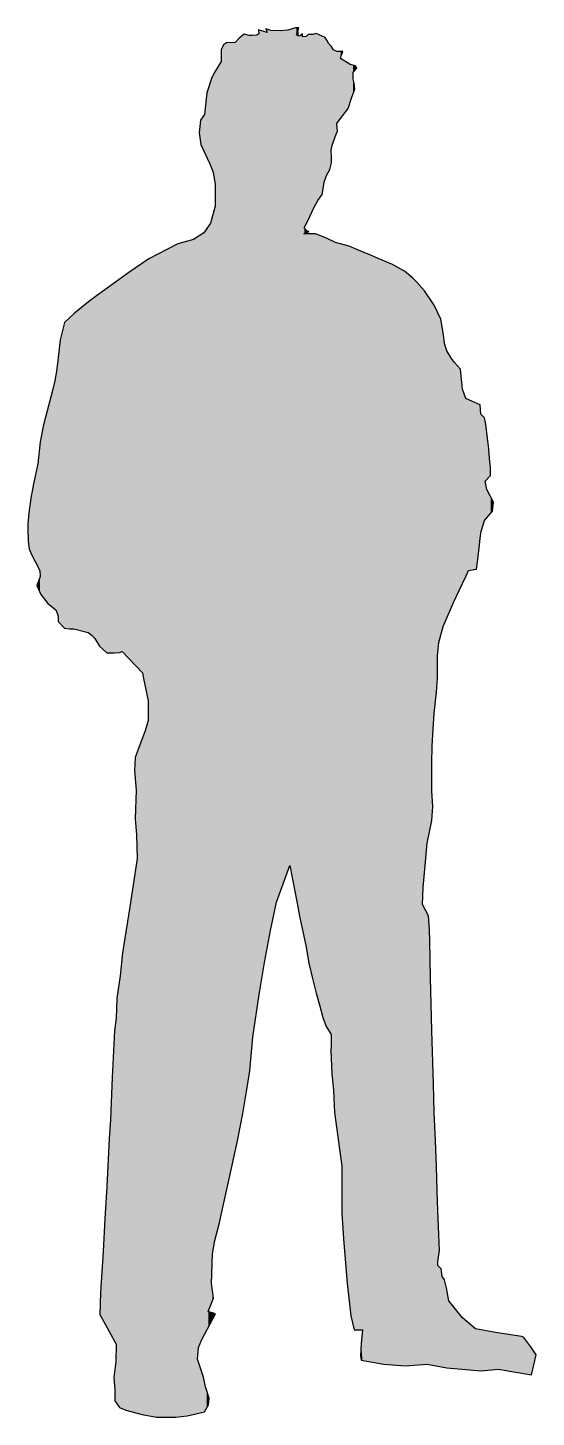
# Model space of a CAD drawing. Extents: x 123 to 191, y -49 to 136.
import ezdxf

# ---------------------------------------------------------------- set-up
doc = ezdxf.new("R2010")
doc.units = 0
doc.layers.get('0').update_dxf_attribs({"linetype": 'CONTINUOUS'})

# ---------------------------------------------------------------- blocks, each defined once
blk = doc.blocks.new('*U0')
for points in [[(153.88, 134.86), (153.84, 135.39), (153.88, 135.38)], [(153.88, 6.69), (153.88, 135.38), (153.92, 6.97)], [(153.92, 6.97), (153.88, 135.38), (153.92, 135.36)], [(153.92, 6.97), (153.92, 135.36), (154.62, 11.23)], [(154.62, 11.23), (153.92, 135.36), (154.62, 135.15)], [(154.62, 11.23), (154.62, 135.15), (154.81, 12.24)], [(154.81, 12.24), (154.62, 135.15), (154.81, 135.09)], [(154.97, 135.04), (154.81, 135.54), (154.97, 135.49)], [(154.81, 12.24), (154.81, 135.09), (154.97, 13.05)], [(154.97, 13.05), (154.81, 135.09), (154.97, 135.04)], [(154.97, 13.05), (154.97, 135.49), (155.43, 15.49)], [(155.43, 15.49), (154.97, 135.49), (155.43, 135.32)], [(155.43, 15.49), (155.43, 135.32), (155.47, 15.67)], [(155.47, 15.67), (155.43, 135.32), (155.47, 135.31)], [(155.47, 15.67), (155.47, 135.31), (156.24, 19.28)], [(156.24, 19.28), (155.47, 135.31), (156.24, 135.26)], [(156.24, 19.28), (156.24, 135.26), (156.71, 20.59)], [(156.71, 20.59), (156.24, 135.26), (156.71, 135.23)], [(157.72, 23.42), (156.71, 135.23), (157.72, 135.32)], [(156.71, 20.59), (156.71, 135.23), (157.72, 23.42)], [(157.99, 24.16), (157.72, 135.32), (157.99, 135.4)], [(157.72, 23.42), (157.72, 135.32), (157.99, 24.16)], [(158.76, 20.16), (157.99, 135.4), (158.76, 135.66)], [(157.99, 24.16), (157.99, 135.4), (158.76, 20.16)], [(158.76, 20.16), (158.76, 135.66), (158.88, 19.56)], [(158.88, 19.56), (158.76, 135.66), (158.88, 135.66)], [(158.88, 134.69), (158.88, 135.66), (158.92, 134.81)], [(158.92, 134.81), (158.88, 135.66), (158.92, 135.66)], [(158.92, 134.81), (158.92, 135.66), (159.11, 135.41)], [(159.11, 135.41), (158.92, 135.66), (159.11, 135.66)], [(159.11, 18.27), (158.92, 134.76), (159.11, 135.11)], [(159.11, 135.41), (159.11, 135.66), (159.19, 135.66)], [(149.12, -21.15), (148.87, 132.74), (149.12, 133.29)], [(149.16, -20.98), (149.12, 133.29), (149.16, 133.37)], [(149.12, -21.15), (149.12, 133.29), (149.16, -20.98)], [(149.58, -19.14), (149.16, 133.37), (149.58, 133.64)], [(149.16, -20.98), (149.16, 133.37), (149.58, -19.14)], [(149.85, -17.97), (149.58, 133.64), (149.85, 133.65)], [(149.58, -19.14), (149.58, 133.64), (149.85, -17.97)], [(150.71, -13.97), (149.85, 133.65), (150.71, 133.68)], [(149.85, -17.97), (149.85, 133.65), (150.71, -13.97)], [(151.02, -12.51), (150.71, 133.68), (151.02, 134.01)], [(150.71, -13.97), (150.71, 133.68), (151.02, -12.51)], [(151.29, -11.17), (151.02, 134.01), (151.29, 134.3)], [(151.02, -12.51), (151.02, 134.01), (151.29, -11.17)], [(151.75, -8.87), (151.29, 134.3), (151.75, 134.68)], [(151.29, -11.17), (151.29, 134.3), (151.75, -8.87)], [(151.91, -7.95), (151.75, 134.68), (151.91, 134.81)], [(151.75, -8.87), (151.75, 134.68), (151.91, -7.95)], [(151.91, -7.95), (151.91, 134.81), (152.29, -5.66)], [(152.29, -5.66), (151.91, 134.81), (152.29, 134.69)], [(152.29, -5.66), (152.29, 134.69), (152.57, -3.92)], [(152.57, -3.92), (152.29, 134.69), (152.57, 134.61)], [(152.57, -3.92), (152.57, 134.61), (152.68, -3.18)], [(152.68, -3.18), (152.57, 134.61), (152.68, 134.61)], [(152.68, -3.18), (152.68, 134.61), (153.02, 0.74)], [(153.02, 0.74), (152.68, 134.61), (153.02, 134.61)], [(153.02, 0.74), (153.02, 134.61), (153.07, 1.31)], [(153.07, 1.31), (153.02, 134.61), (153.07, 134.61)], [(153.62, 5.01), (153.07, 134.61), (153.62, 134.66)], [(153.07, 1.31), (153.07, 134.61), (153.62, 5.01)], [(153.84, 6.46), (153.62, 134.66), (153.84, 134.84)], [(153.62, 5.01), (153.62, 134.66), (153.84, 6.46)], [(153.88, 6.69), (153.84, 134.84), (153.88, 134.86)], [(153.84, 6.46), (153.84, 134.84), (153.88, 6.69)], [(158.92, 19.36), (158.88, 134.69), (158.92, 134.76)], [(158.88, 19.56), (158.88, 134.69), (158.92, 19.36)], [(158.92, 19.36), (158.92, 134.76), (159.11, 18.27)], [(159.19, 17.83), (159.11, 134.53), (159.19, 134.55)], [(159.11, 18.27), (159.11, 134.53), (159.19, 17.83)], [(159.27, 17.39), (159.19, 134.55), (159.27, 134.57)], [(159.19, 17.83), (159.19, 134.55), (159.27, 17.39)], [(159.42, 16.67), (159.27, 134.57), (159.42, 134.61)], [(159.27, 17.39), (159.27, 134.57), (159.42, 16.67)], [(159.69, 15.43), (159.42, 134.61), (159.69, 134.86)], [(159.42, 16.67), (159.42, 134.61), (159.69, 15.43)], [(159.85, 14.72), (159.69, 134.46), (159.85, 134.47)], [(159.69, 15.43), (159.69, 134.46), (159.85, 14.72)], [(159.92, 108.27), (159.85, 134.47), (159.92, 134.48)], [(159.85, 108.24), (159.85, 134.47), (159.92, 108.27)], [(160.12, 109.42), (159.92, 134.48), (160.12, 134.49)], [(159.92, 109.01), (159.92, 134.48), (160.12, 109.42)], [(160.16, 109.49), (160.12, 134.49), (160.16, 134.5)], [(160.12, 109.42), (160.12, 134.49), (160.16, 109.49)], [(160.27, 109.74), (160.16, 134.5), (160.27, 134.61)], [(160.16, 109.49), (160.16, 134.5), (160.27, 109.74)], [(160.43, 110.06), (160.27, 134.61), (160.43, 134.77)], [(160.27, 109.74), (160.27, 134.61), (160.43, 110.06)], [(160.43, 110.06), (160.43, 134.77), (160.43, 110.07)], [(160.43, 110.07), (160.43, 134.77), (160.43, 134.77)], [(160.43, 110.07), (160.43, 134.77), (160.54, 110.3)], [(160.54, 110.3), (160.43, 134.77), (160.54, 134.77)], [(160.54, 110.3), (160.54, 134.77), (160.58, 110.39)], [(160.58, 110.39), (160.54, 134.77), (160.58, 134.77)], [(160.58, 110.39), (160.58, 134.77), (161.01, 111.28)], [(161.01, 111.28), (160.58, 134.77), (161.01, 134.77)], [(161.01, 111.28), (161.01, 134.77), (161.05, 111.36)], [(161.05, 111.36), (161.01, 134.77), (161.05, 134.77)], [(161.2, 111.68), (161.05, 134.77), (161.2, 134.81)], [(161.05, 111.36), (161.05, 134.77), (161.2, 111.68)], [(161.32, 111.89), (161.2, 134.81), (161.32, 134.84)], [(161.2, 111.68), (161.2, 134.81), (161.32, 111.89)], [(161.4, 112.03), (161.32, 134.84), (161.4, 134.86)], [(161.32, 111.89), (161.32, 134.84), (161.4, 112.03)], [(161.51, 112.24), (161.4, 134.86), (161.51, 134.88)], [(161.4, 112.03), (161.4, 134.86), (161.51, 112.24)], [(161.51, 112.24), (161.51, 134.88), (161.74, 112.65)], [(161.74, 112.65), (161.51, 134.88), (161.74, 134.79)], [(161.74, 112.65), (161.74, 134.79), (161.98, 113)], [(161.98, 113), (161.74, 134.79), (161.98, 134.69)], [(161.98, 113), (161.98, 134.69), (162.29, 113.47)], [(162.29, 113.47), (161.98, 134.69), (162.29, 134.56)], [(162.29, 113.47), (162.29, 134.56), (162.4, 114.04)], [(162.4, 114.04), (162.29, 134.56), (162.4, 134.51)], [(162.4, 114.04), (162.4, 134.51), (162.44, 114.24)], [(162.44, 114.24), (162.4, 134.51), (162.44, 134.49)], [(162.44, 114.24), (162.44, 134.49), (162.56, 115.09)], [(162.56, 115.09), (162.44, 134.49), (162.56, 134.44)], [(162.56, 115.09), (162.56, 134.44), (162.71, 115.54)], [(162.71, 115.54), (162.56, 134.44), (162.71, 134.38)], [(162.71, 115.54), (162.71, 134.38), (162.83, 115.87)], [(162.83, 115.87), (162.71, 134.38), (162.83, 134.19)], [(162.83, 115.87), (162.83, 134.19), (162.87, 115.98)], [(162.87, 115.98), (162.83, 134.19), (162.87, 134.12)], [(162.87, 115.98), (162.87, 134.12), (162.9, 116.05)], [(162.9, 116.05), (162.87, 134.12), (162.9, 134.06)], [(162.9, 116.05), (162.9, 134.06), (162.94, 116.12)], [(162.94, 116.12), (162.9, 134.06), (162.94, 133.99)], [(162.94, 116.12), (162.94, 133.99), (163.18, 116.53)], [(163.18, 116.53), (162.94, 133.99), (163.18, 133.53)], [(163.18, 116.53), (163.18, 133.53), (163.33, 116.8)], [(163.33, 116.8), (163.18, 133.53), (163.33, 133.39)], [(163.33, 116.8), (163.33, 133.39), (163.45, 117.24)], [(163.45, 117.24), (163.33, 133.39), (163.45, 133.29)], [(163.45, 117.24), (163.45, 133.29), (163.49, 117.4)], [(163.49, 117.4), (163.45, 133.29), (163.49, 133.25)], [(163.49, 117.4), (163.49, 133.25), (163.52, 117.54)], [(163.52, 117.54), (163.49, 133.25), (163.52, 133.22)], [(163.52, 119.35), (163.52, 133.22), (163.56, 119.58)], [(163.56, 119.58), (163.52, 133.22), (163.56, 133.16)], [(148.87, -22.29), (148.87, 132.74), (149.12, -21.15)], [(163.56, 119.58), (163.56, 133.16), (163.6, 119.82)], [(163.6, 119.82), (163.56, 133.16), (163.6, 133.09)], [(163.6, 119.82), (163.6, 133.09), (163.64, 120.05)], [(163.64, 120.05), (163.6, 133.09), (163.64, 133.03)], [(163.64, 120.05), (163.64, 133.03), (163.8, 120.49)], [(163.8, 120.49), (163.64, 133.03), (163.8, 132.78)], [(163.8, 120.49), (163.8, 132.78), (163.83, 120.6)], [(163.83, 120.6), (163.8, 132.78), (163.83, 132.71)], [(163.83, 120.6), (163.83, 132.71), (163.95, 120.93)], [(163.95, 120.93), (163.83, 132.71), (163.95, 132.66)], [(163.95, 120.93), (163.95, 132.66), (164.07, 121.26)], [(164.07, 121.26), (163.95, 132.66), (164.07, 132.61)], [(164.07, 121.26), (164.07, 132.61), (164.15, 121.48)], [(164.15, 121.48), (164.07, 132.61), (164.15, 132.57)], [(164.15, 121.48), (164.15, 132.57), (164.22, 121.65)], [(164.22, 121.65), (164.15, 132.57), (164.22, 132.54)], [(164.22, 122.88), (164.22, 132.54), (164.26, 122.93)], [(164.26, 122.93), (164.22, 132.54), (164.26, 132.52)], [(164.26, 122.93), (164.26, 132.52), (164.34, 123.03)], [(164.34, 123.03), (164.26, 132.52), (164.34, 132.52)], [(164.34, 123.03), (164.34, 132.52), (164.76, 123.6)], [(164.76, 123.6), (164.34, 132.52), (164.76, 132.52)], [(164.76, 131.59), (164.76, 132.52), (164.8, 131.77)], [(164.8, 131.77), (164.76, 132.52), (164.8, 132.52)], [(164.76, 123.6), (164.76, 131.59), (164.8, 123.65)], [(164.8, 123.65), (164.76, 131.59), (164.8, 131.57)], [(164.8, 131.77), (164.8, 132.52), (164.84, 131.94)], [(164.84, 131.94), (164.8, 132.52), (164.84, 132.52)], [(164.8, 123.65), (164.8, 131.57), (164.84, 123.7)], [(164.84, 123.7), (164.8, 131.57), (164.84, 131.54)], [(164.84, 131.94), (164.84, 132.52), (164.92, 132.12)], [(164.92, 132.12), (164.84, 132.52), (164.92, 132.5)], [(164.84, 123.7), (164.84, 131.54), (164.92, 123.8)], [(164.92, 123.8), (164.84, 131.54), (164.92, 131.49)], [(164.92, 132.12), (164.92, 132.5), (165.07, 132.48)], [(164.92, 123.8), (164.92, 131.49), (165.07, 124.01)], [(165.07, 124.01), (164.92, 131.49), (165.07, 131.39)], [(165.07, 124.01), (165.07, 131.39), (165.15, 124.11)], [(165.15, 124.11), (165.07, 131.39), (165.15, 131.35)], [(165.15, 124.11), (165.15, 131.35), (165.62, 124.72)], [(165.62, 124.72), (165.15, 131.35), (165.62, 131.05)], [(147.91, 115.81), (147.84, 129.42), (147.91, 129.55)], [(148.03, 115.02), (147.91, 129.55), (148.03, 129.76)], [(147.91, 115.81), (147.91, 129.55), (148.03, 115.02)], [(148.07, 114.78), (148.03, 129.76), (148.07, 129.83)], [(148.03, 115.02), (148.03, 129.76), (148.07, 114.78)], [(148.11, -25.43), (148.07, 129.83), (148.11, 129.89)], [(148.07, -25.6), (148.07, 129.83), (148.11, -25.43)], [(148.23, -24.94), (148.11, 129.89), (148.23, 130.08)], [(148.11, -25.43), (148.11, 129.89), (148.23, -24.94)], [(148.58, -23.59), (148.23, 130.08), (148.58, 130.67)], [(148.23, -24.94), (148.23, 130.08), (148.58, -23.59)], [(148.87, -22.29), (148.58, 130.67), (148.87, 131.15)], [(148.58, -23.59), (148.58, 130.67), (148.87, -22.29)], [(165.62, 124.72), (165.62, 131.05), (165.77, 124.93)], [(165.77, 124.93), (165.62, 131.05), (165.77, 130.95)], [(165.77, 124.93), (165.77, 130.95), (165.89, 125.3)], [(165.89, 125.3), (165.77, 130.95), (165.89, 130.88)], [(165.89, 125.3), (165.89, 130.88), (166.04, 125.79)], [(166.04, 125.79), (165.89, 130.88), (166.04, 130.78)], [(166.04, 125.79), (166.04, 130.78), (166.12, 126.03)], [(166.12, 126.03), (166.04, 130.78), (166.12, 130.76)], [(166.12, 126.03), (166.12, 130.76), (166.24, 126.4)], [(166.24, 126.4), (166.12, 130.76), (166.24, 130.72)], [(166.24, 126.4), (166.24, 130.72), (166.43, 126.9)], [(166.43, 126.9), (166.24, 130.72), (166.43, 130.67)], [(166.43, 129.73), (166.43, 130.67), (166.55, 129.86)], [(166.55, 129.86), (166.43, 130.67), (166.55, 130.64)], [(166.55, 129.86), (166.55, 130.64), (166.58, 129.9)], [(166.58, 129.9), (166.55, 130.64), (166.58, 130.63)], [(166.58, 129.9), (166.58, 130.63), (166.66, 129.98)], [(166.66, 129.98), (166.58, 130.63), (166.66, 130.61)], [(166.66, 129.98), (166.66, 130.61), (166.74, 130.07)], [(166.74, 130.07), (166.66, 130.61), (166.74, 130.59)], [(166.74, 130.07), (166.74, 130.59), (166.93, 130.27)], [(147.18, 117.87), (147.14, 127.58), (147.18, 127.7)], [(147.26, 117.7), (147.18, 127.7), (147.26, 127.93)], [(147.18, 117.87), (147.18, 127.7), (147.26, 117.7)], [(147.34, 117.53), (147.26, 127.93), (147.34, 128.16)], [(147.26, 117.7), (147.26, 127.93), (147.34, 117.53)], [(147.45, 117.26), (147.34, 128.16), (147.45, 128.51)], [(147.34, 117.53), (147.34, 128.16), (147.45, 117.26)], [(147.57, 116.99), (147.45, 128.51), (147.57, 128.86)], [(147.45, 117.26), (147.45, 128.51), (147.57, 116.99)], [(147.59, 116.95), (147.57, 128.86), (147.59, 128.91)], [(147.57, 116.99), (147.57, 128.86), (147.59, 116.95)], [(147.72, 116.63), (147.59, 128.91), (147.72, 129.19)], [(147.59, 116.95), (147.59, 128.91), (147.72, 116.63)], [(147.8, 116.45), (147.72, 129.19), (147.8, 129.34)], [(147.72, 116.63), (147.72, 129.19), (147.8, 116.45)], [(147.84, 116.21), (147.8, 129.34), (147.84, 129.42)], [(147.8, 116.45), (147.8, 129.34), (147.84, 116.21)], [(147.84, 116.21), (147.84, 129.42), (147.91, 115.81)], [(166.43, 126.9), (166.43, 128.84), (166.55, 127.19)], [(166.55, 127.19), (166.43, 128.84), (166.55, 128.3)], [(166.55, 127.19), (166.55, 128.3), (166.58, 127.29)], [(166.58, 127.29), (166.55, 128.3), (166.58, 128.03)], [(166.58, 127.29), (166.58, 128.03), (166.66, 127.49)], [(146.95, 118.38), (146.76, 125.27), (146.95, 126.99)], [(147.14, 117.95), (146.95, 126.99), (147.14, 127.58)], [(146.95, 118.38), (146.95, 126.99), (147.14, 117.95)], [(147.14, 117.95), (147.14, 127.58), (147.18, 117.87)], [(146.52, 119.32), (146.29, 123.65), (146.52, 123.97)], [(146.56, 119.24), (146.52, 123.97), (146.56, 124.03)], [(146.52, 119.32), (146.52, 123.97), (146.56, 119.24)], [(146.63, 119.08), (146.56, 124.03), (146.63, 124.12)], [(146.56, 119.24), (146.56, 124.03), (146.63, 119.08)], [(146.64, 119.06), (146.63, 124.12), (146.64, 124.22)], [(146.63, 119.08), (146.63, 124.12), (146.64, 119.06)], [(146.68, 118.97), (146.64, 124.22), (146.68, 124.57)], [(146.64, 119.06), (146.64, 124.22), (146.68, 118.97)], [(146.76, 118.8), (146.68, 124.57), (146.76, 125.27)], [(146.68, 118.97), (146.68, 124.57), (146.76, 118.8)], [(146.76, 118.8), (146.76, 125.27), (146.95, 118.38)], [(146.1, 120.64), (145.94, 121.68), (146.1, 123.38)], [(146.17, 120.13), (146.1, 123.38), (146.17, 123.49)], [(146.1, 120.64), (146.1, 123.38), (146.17, 120.13)], [(146.29, 119.86), (146.17, 123.49), (146.29, 123.65)], [(146.17, 120.13), (146.17, 123.49), (146.29, 119.86)], [(146.29, 119.86), (146.29, 123.65), (146.52, 119.32)], [(164.22, 121.65), (164.22, 122.88), (164.26, 121.74)], [(164.26, 121.74), (164.22, 122.88), (164.26, 122.84)], [(164.26, 121.74), (164.26, 122.84), (164.34, 121.91)], [(163.52, 117.54), (163.52, 119.35), (163.56, 117.69)], [(163.56, 117.69), (163.52, 119.35), (163.56, 118.5)], [(147.84, -26.87), (147.8, 110.92), (147.84, 111.06)], [(147.91, -26.49), (147.84, 111.06), (147.91, 111.31)], [(147.84, -26.87), (147.84, 111.06), (147.91, -26.49)], [(148.03, -25.76), (147.91, 111.31), (148.03, 111.78)], [(147.91, -26.49), (147.91, 111.31), (148.03, -25.76)], [(148.07, -25.6), (148.03, 111.78), (148.07, 111.92)], [(148.03, -25.76), (148.03, 111.78), (148.07, -25.6)], [(147.14, -37.37), (146.95, 108.91), (147.14, 109.19)], [(147.18, -35.11), (147.14, 109.19), (147.18, 109.24)], [(147.14, -35.21), (147.14, 109.19), (147.18, -35.11)], [(147.26, -34.92), (147.18, 109.24), (147.26, 109.36)], [(147.18, -35.11), (147.18, 109.24), (147.26, -34.92)], [(147.34, -34.72), (147.26, 109.36), (147.34, 109.47)], [(147.26, -34.92), (147.26, 109.36), (147.34, -34.72)], [(147.45, -34.43), (147.34, 109.47), (147.45, 109.63)], [(147.34, -34.72), (147.34, 109.47), (147.45, -34.43)], [(147.57, -34.14), (147.45, 109.63), (147.57, 110.06)], [(147.45, -34.43), (147.45, 109.63), (147.57, -34.14)], [(147.59, -31.03), (147.57, 110.06), (147.59, 110.13)], [(147.57, -31.49), (147.57, 110.06), (147.59, -31.03)], [(147.72, -27.54), (147.59, 110.13), (147.72, 110.64)], [(147.59, -31.03), (147.59, 110.13), (147.72, -27.54)], [(147.8, -27.09), (147.72, 110.64), (147.8, 110.92)], [(147.72, -27.54), (147.72, 110.64), (147.8, -27.09)], [(147.8, -27.09), (147.8, 110.92), (147.84, -26.87)], [(145.17, -48.91), (144.32, 107.22), (145.17, 107.46)], [(145.71, -48.78), (145.17, 107.46), (145.71, 107.81)], [(145.17, -48.91), (145.17, 107.46), (145.71, -48.78)], [(145.83, -40.01), (145.71, 107.81), (145.83, 107.89)], [(145.71, -41.59), (145.71, 107.81), (145.83, -40.01)], [(145.94, -39.75), (145.83, 107.89), (145.94, 107.96)], [(145.83, -40.01), (145.83, 107.89), (145.94, -39.75)], [(146.1, -39.4), (145.94, 107.96), (146.1, 108.06)], [(145.94, -39.75), (145.94, 107.96), (146.1, -39.4)], [(146.17, -39.23), (146.1, 108.06), (146.17, 108.11)], [(146.1, -39.4), (146.1, 108.06), (146.17, -39.23)], [(146.29, -38.96), (146.17, 108.11), (146.29, 108.18)], [(146.17, -39.23), (146.17, 108.11), (146.29, -38.96)], [(146.52, -38.53), (146.29, 108.18), (146.52, 108.33)], [(146.29, -38.96), (146.29, 108.18), (146.52, -38.53)], [(146.56, -38.46), (146.52, 108.33), (146.56, 108.35)], [(146.52, -38.53), (146.52, 108.33), (146.56, -38.46)], [(146.63, -38.33), (146.56, 108.35), (146.63, 108.45)], [(146.56, -38.46), (146.56, 108.35), (146.63, -38.33)], [(146.64, -38.31), (146.63, 108.45), (146.64, 108.47)], [(146.63, -38.33), (146.63, 108.45), (146.64, -38.31)], [(146.68, -38.24), (146.64, 108.47), (146.68, 108.52)], [(146.64, -38.31), (146.64, 108.47), (146.68, -38.24)], [(146.76, -38.09), (146.68, 108.52), (146.76, 108.63)], [(146.68, -38.24), (146.68, 108.52), (146.76, -38.09)], [(146.95, -37.73), (146.76, 108.63), (146.95, 108.91)], [(146.76, -38.09), (146.76, 108.63), (146.95, -37.73)], [(146.95, -37.73), (146.95, 108.91), (147.14, -37.37)], [(159.85, 14.72), (159.85, 108.24), (159.92, 14.36)], [(159.92, 14.36), (159.85, 108.24), (159.92, 108.24)], [(159.92, 108.27), (159.92, 109.01), (160.12, 108.35)], [(160.12, 108.35), (159.92, 109.01), (160.12, 108.8)], [(159.92, 14.36), (159.92, 108.24), (160.12, 13.48)], [(160.12, 13.48), (159.92, 108.24), (160.12, 108.24)], [(160.12, 108.35), (160.12, 108.8), (160.16, 108.37)], [(160.16, 108.37), (160.12, 108.8), (160.16, 108.76)], [(160.12, 13.48), (160.12, 108.24), (160.16, 13.27)], [(160.16, 13.27), (160.12, 108.24), (160.16, 108.24)], [(160.16, 108.37), (160.16, 108.76), (160.27, 108.42)], [(160.27, 108.42), (160.16, 108.76), (160.27, 108.63)], [(160.16, 13.27), (160.16, 108.24), (160.27, 12.63)], [(160.27, 12.63), (160.16, 108.24), (160.27, 108.24)], [(160.27, 108.42), (160.27, 108.63), (160.43, 108.48)], [(160.43, 108.48), (160.27, 108.63), (160.43, 108.59)], [(160.27, 12.63), (160.27, 108.24), (160.43, 11.78)], [(160.43, 11.78), (160.27, 108.24), (160.43, 108.24)], [(160.43, 108.48), (160.43, 108.59), (160.43, 108.48)], [(160.43, 108.48), (160.43, 108.59), (160.43, 108.59)], [(160.43, 108.48), (160.43, 108.59), (160.54, 108.53)], [(160.54, 108.53), (160.43, 108.59), (160.54, 108.56)], [(160.43, 11.78), (160.43, 108.24), (160.43, 11.76)], [(160.43, 11.76), (160.43, 108.24), (160.43, 108.24)], [(160.43, 11.76), (160.43, 108.24), (160.54, 11.15)], [(160.54, 11.15), (160.43, 108.24), (160.54, 108.24)], [(160.54, 108.53), (160.54, 108.56), (160.58, 108.55)], [(160.54, 11.15), (160.54, 108.24), (160.58, 10.98)], [(160.58, 10.98), (160.54, 108.24), (160.58, 108.24)], [(160.58, 10.98), (160.58, 108.24), (161.01, 9.1)], [(161.01, 9.1), (160.58, 108.24), (161.01, 108.24)], [(161.01, 9.1), (161.01, 108.24), (161.05, 8.95)], [(161.05, 8.95), (161.01, 108.24), (161.05, 108.24)], [(161.05, 8.95), (161.05, 108.24), (161.2, 8.36)], [(161.2, 8.36), (161.05, 108.24), (161.2, 108.24)], [(161.2, 8.36), (161.2, 108.24), (161.32, 7.91)], [(161.32, 7.91), (161.2, 108.24), (161.32, 108.24)], [(161.32, 7.91), (161.32, 108.24), (161.4, 7.61)], [(161.4, 7.61), (161.32, 108.24), (161.4, 108.24)], [(161.4, 7.61), (161.4, 108.24), (161.51, 7.16)], [(161.51, 7.16), (161.4, 108.24), (161.51, 108.19)], [(161.51, 7.16), (161.51, 108.19), (161.74, 6.29)], [(161.74, 6.29), (161.51, 108.19), (161.74, 108.11)], [(161.74, 6.29), (161.74, 108.11), (161.98, 5.42)], [(161.98, 5.42), (161.74, 108.11), (161.98, 108.02)], [(161.98, 5.42), (161.98, 108.02), (162.29, 4.32)], [(162.29, 4.32), (161.98, 108.02), (162.29, 107.9)], [(162.29, 4.32), (162.29, 107.9), (162.4, 3.91)], [(162.4, 3.91), (162.29, 107.9), (162.4, 107.85)], [(162.4, 3.91), (162.4, 107.85), (162.44, 3.8)], [(162.44, 3.8), (162.4, 107.85), (162.44, 107.84)], [(162.44, 3.8), (162.44, 107.84), (162.56, 3.47)], [(162.56, 3.47), (162.44, 107.84), (162.56, 107.79)], [(162.56, 3.47), (162.56, 107.79), (162.71, 3.04)], [(162.71, 3.04), (162.56, 107.79), (162.71, 107.73)], [(162.71, 3.04), (162.71, 107.73), (162.83, 2.71)], [(162.83, 2.71), (162.71, 107.73), (162.83, 107.69)], [(162.83, 2.71), (162.83, 107.69), (162.87, 2.65)], [(162.87, 2.65), (162.83, 107.69), (162.87, 107.67)], [(162.87, 2.65), (162.87, 107.67), (162.9, 2.59)], [(162.9, 2.59), (162.87, 107.67), (162.9, 107.66)], [(162.9, 2.59), (162.9, 107.66), (162.94, 2.54)], [(162.94, 2.54), (162.9, 107.66), (162.94, 107.64)], [(162.94, 2.54), (162.94, 107.64), (163.18, 2.19)], [(163.18, 2.19), (162.94, 107.64), (163.18, 107.52)], [(163.18, 2.19), (163.18, 107.52), (163.33, 1.95)], [(163.33, 1.95), (163.18, 107.52), (163.33, 107.45)], [(163.33, 1.95), (163.33, 107.45), (163.45, 1.78)], [(163.45, 1.78), (163.33, 107.45), (163.45, 107.39)], [(163.45, 1.78), (163.45, 107.39), (163.49, 1.72)], [(163.49, 1.72), (163.45, 107.39), (163.49, 107.37)], [(163.49, 1.72), (163.49, 107.37), (163.52, 1.66)], [(163.52, 1.66), (163.49, 107.37), (163.52, 107.35)], [(163.52, -2), (163.52, 107.35), (163.56, -2.75)], [(163.56, -2.75), (163.52, 107.35), (163.56, 107.33)], [(163.56, -2.75), (163.56, 107.33), (163.6, -3.53)], [(163.6, -3.53), (163.56, 107.33), (163.6, 107.31)], [(163.6, -3.53), (163.6, 107.31), (163.64, -3.98)], [(163.64, -3.98), (163.6, 107.31), (163.64, 107.29)], [(163.64, -3.98), (163.64, 107.29), (163.8, -5.81)], [(163.8, -5.81), (163.64, 107.29), (163.8, 107.21)], [(140.25, -49.3), (139.24, 104.91), (140.25, 105.43)], [(141.64, -49.3), (140.25, 105.43), (141.64, 106.15)], [(140.25, -49.3), (140.25, 105.43), (141.64, -49.3)], [(142.84, -49.3), (141.64, 106.15), (142.84, 106.75)], [(141.64, -49.3), (141.64, 106.15), (142.84, -49.3)], [(143.12, -49.27), (142.84, 106.75), (143.12, 106.88)], [(142.84, -49.3), (142.84, 106.75), (143.12, -49.27)], [(144.32, -49.11), (143.12, 106.88), (144.32, 107.22)], [(143.12, -49.27), (143.12, 106.88), (144.32, -49.11)], [(144.32, -49.11), (144.32, 107.22), (145.17, -48.91)], [(163.8, -5.81), (163.8, 107.21), (163.83, -6.52)], [(163.83, -6.52), (163.8, 107.21), (163.83, 107.19)], [(163.83, -6.52), (163.83, 107.19), (163.95, -8.72)], [(163.95, -8.72), (163.83, 107.19), (163.95, 107.14)], [(163.95, -8.72), (163.95, 107.14), (164.07, -9.57)], [(164.07, -9.57), (163.95, 107.14), (164.07, 107.08)], [(164.07, -9.57), (164.07, 107.08), (164.15, -10.15)], [(164.15, -10.15), (164.07, 107.08), (164.15, 107.06)], [(164.15, -10.15), (164.15, 107.06), (164.22, -10.71)], [(164.22, -10.71), (164.15, 107.06), (164.22, 107.03)], [(164.22, -10.71), (164.22, 107.03), (164.26, -11.01)], [(164.26, -11.01), (164.22, 107.03), (164.26, 107.02)], [(164.26, -11.01), (164.26, 107.02), (164.34, -11.58)], [(164.34, -11.58), (164.26, 107.02), (164.34, 107)], [(164.34, -11.58), (164.34, 107), (164.76, -14.73)], [(164.76, -14.73), (164.34, 107), (164.76, 106.88)], [(164.76, -14.73), (164.76, 106.88), (164.8, -15.02)], [(164.8, -15.02), (164.76, 106.88), (164.8, 106.87)], [(164.8, -15.02), (164.8, 106.87), (164.84, -15.3)], [(164.84, -15.3), (164.8, 106.87), (164.84, 106.86)], [(164.84, -15.3), (164.84, 106.86), (164.92, -15.88)], [(164.92, -15.88), (164.84, 106.86), (164.92, 106.84)], [(164.92, -22.15), (164.92, 106.84), (165.07, -24.42)], [(165.07, -24.42), (164.92, 106.84), (165.07, 106.8)], [(165.07, -24.42), (165.07, 106.8), (165.15, -25.56)], [(165.15, -25.56), (165.07, 106.8), (165.15, 106.78)], [(165.15, -25.56), (165.15, 106.78), (165.62, -31.49)], [(165.62, -31.49), (165.15, 106.78), (165.62, 106.65)], [(165.62, -31.49), (165.62, 106.65), (165.77, -32.82)], [(165.77, -32.82), (165.62, 106.65), (165.77, 106.61)], [(165.77, -32.82), (165.77, 106.61), (165.89, -33.82)], [(165.89, -33.82), (165.77, 106.61), (165.89, 106.57)], [(165.89, -33.82), (165.89, 106.57), (166.04, -35.16)], [(166.04, -35.16), (165.89, 106.57), (166.04, 106.51)], [(166.04, -35.16), (166.04, 106.51), (166.12, -35.82)], [(166.12, -35.82), (166.04, 106.51), (166.12, 106.48)], [(166.12, -35.82), (166.12, 106.48), (166.24, -36.28)], [(166.24, -36.28), (166.12, 106.48), (166.24, 106.43)], [(166.24, -36.28), (166.24, 106.43), (166.43, -37.04)], [(166.43, -37.04), (166.24, 106.43), (166.43, 106.35)], [(166.43, -37.04), (166.43, 106.35), (166.55, -37.5)], [(166.55, -37.5), (166.43, 106.35), (166.55, 106.31)], [(166.55, -37.5), (166.55, 106.31), (166.58, -37.65)], [(166.58, -37.65), (166.55, 106.31), (166.58, 106.29)], [(166.58, -37.65), (166.58, 106.29), (166.66, -37.65)], [(166.66, -37.65), (166.58, 106.29), (166.66, 106.26)], [(166.66, -37.65), (166.66, 106.26), (166.74, -37.65)], [(166.74, -37.65), (166.66, 106.26), (166.74, 106.23)], [(166.74, -37.65), (166.74, 106.23), (166.93, -37.65)], [(166.93, -37.65), (166.74, 106.23), (166.93, 106.15)], [(166.93, -37.65), (166.93, 106.15), (167.4, -37.65)], [(167.4, -37.65), (166.93, 106.15), (167.4, 105.95)], [(167.4, -37.65), (167.4, 105.95), (167.48, -37.65)], [(167.48, -37.65), (167.4, 105.95), (167.48, 105.92)], [(167.48, -37.65), (167.48, 105.92), (167.51, -37.65)], [(167.51, -37.65), (167.48, 105.92), (167.51, 105.9)], [(167.51, -37.65), (167.51, 105.9), (167.67, -37.65)], [(167.67, -37.65), (167.51, 105.9), (167.67, 105.84)], [(167.67, -41.74), (167.67, 105.84), (168.87, -41.94)], [(168.87, -41.94), (167.67, 105.84), (168.87, 105.33)], [(137.35, 50.89), (136.69, 103.17), (137.35, 103.62)], [(137.42, 50.81), (137.35, 103.62), (137.42, 103.67)], [(137.35, 50.89), (137.35, 103.62), (137.42, 50.81)], [(137.54, 50.69), (137.42, 103.67), (137.54, 103.75)], [(137.42, 50.81), (137.42, 103.67), (137.54, 50.69)], [(137.62, 50.61), (137.54, 103.75), (137.62, 103.8)], [(137.54, 50.69), (137.54, 103.75), (137.62, 50.61)], [(137.69, 50.53), (137.62, 103.8), (137.69, 103.85)], [(137.62, 50.61), (137.62, 103.8), (137.69, 50.53)], [(138.16, 50.04), (137.69, 103.85), (138.16, 104.17)], [(137.69, 50.53), (137.69, 103.85), (138.16, 50.04)], [(138.35, 49.84), (138.16, 104.17), (138.35, 104.3)], [(138.16, 50.04), (138.16, 104.17), (138.35, 49.84)], [(138.39, 49.8), (138.35, 104.3), (138.39, 104.33)], [(138.35, 49.84), (138.35, 104.3), (138.39, 49.8)], [(138.55, 49.02), (138.39, 104.33), (138.55, 104.43)], [(138.39, 49.8), (138.39, 104.33), (138.55, 49.02)], [(138.74, 48.09), (138.55, 104.43), (138.74, 104.57)], [(138.55, 49.02), (138.55, 104.43), (138.74, 48.09)], [(139.13, 46.23), (138.74, 104.57), (139.13, 104.83)], [(138.74, 48.09), (138.74, 104.57), (139.13, 46.23)], [(139.17, 46.04), (139.13, 104.83), (139.17, 104.86)], [(139.13, 46.23), (139.13, 104.83), (139.17, 46.04)], [(139.24, -49.12), (139.17, 104.86), (139.24, 104.91)], [(139.17, -49.1), (139.17, 104.86), (139.24, -49.12)], [(139.24, -49.12), (139.24, 104.91), (140.25, -49.3)], [(168.87, -41.94), (168.87, 105.33), (169.76, -42.09)], [(169.76, -42.09), (168.87, 105.33), (169.76, 104.95)], [(169.76, -42.09), (169.76, 104.95), (170.53, -42.22)], [(170.53, -42.22), (169.76, 104.95), (170.53, 104.61)], [(170.53, -42.22), (170.53, 104.61), (171.66, -42.31)], [(171.66, -42.31), (170.53, 104.61), (171.66, 104.13)], [(171.66, -42.31), (171.66, 104.13), (172.08, -42.34)], [(172.08, -42.34), (171.66, 104.13), (172.08, 103.94)], [(172.08, -42.34), (172.08, 103.94), (173.25, -42.44)], [(173.25, -42.44), (172.08, 103.94), (173.25, 103.24)], [(134.71, 52.44), (134.67, 101.72), (134.71, 101.74)], [(134.83, 52.45), (134.71, 101.74), (134.83, 101.83)], [(134.71, 52.44), (134.71, 101.74), (134.83, 52.45)], [(134.91, 52.46), (134.83, 101.83), (134.91, 101.88)], [(134.83, 52.45), (134.83, 101.83), (134.91, 52.46)], [(134.98, 52.47), (134.91, 101.88), (134.98, 101.94)], [(134.91, 52.46), (134.91, 101.88), (134.98, 52.47)], [(135.33, 52.51), (134.98, 101.94), (135.33, 102.19)], [(134.98, 52.47), (134.98, 101.94), (135.33, 52.51)], [(135.41, 52.54), (135.33, 102.19), (135.41, 102.25)], [(135.33, 52.51), (135.33, 102.19), (135.41, 52.54)], [(135.68, 52.63), (135.41, 102.25), (135.68, 102.44)], [(135.41, 52.54), (135.41, 102.25), (135.68, 52.63)], [(135.72, 52.58), (135.68, 102.44), (135.72, 102.47)], [(135.68, 52.63), (135.68, 102.44), (135.72, 52.58)], [(136.18, 52.1), (135.72, 102.47), (136.18, 102.81)], [(135.72, 52.58), (135.72, 102.47), (136.18, 52.1)], [(136.57, 51.7), (136.18, 102.81), (136.57, 103.09)], [(136.18, 52.1), (136.18, 102.81), (136.57, 51.7)], [(136.69, 51.58), (136.57, 103.09), (136.69, 103.17)], [(136.57, 51.7), (136.57, 103.09), (136.69, 51.58)], [(136.69, 51.58), (136.69, 103.17), (137.35, 50.89)], [(173.25, -42.44), (173.25, 103.24), (173.36, -42.45)], [(173.36, -42.45), (173.25, 103.24), (173.36, 103.15)], [(173.36, -42.45), (173.36, 103.15), (174.37, -42.37)], [(174.37, -42.37), (173.36, 103.15), (174.37, 102.31)], [(174.37, -42.37), (174.37, 102.31), (174.91, -42.32)], [(174.91, -42.32), (174.37, 102.31), (174.91, 101.81)], [(174.91, -42.32), (174.91, 101.81), (175.65, -42.27)], [(175.65, -42.27), (174.91, 101.81), (175.65, 100.96)], [(132.27, 53.98), (132.04, 99.81), (132.27, 99.99)], [(132.66, 53.32), (132.27, 99.99), (132.66, 100.27)], [(132.27, 53.98), (132.27, 99.99), (132.66, 53.32)], [(132.7, 53.29), (132.66, 100.27), (132.7, 100.3)], [(132.66, 53.32), (132.66, 100.27), (132.7, 53.29)], [(132.81, 53.19), (132.7, 100.3), (132.81, 100.38)], [(132.7, 53.29), (132.7, 100.3), (132.81, 53.19)], [(133.16, 52.88), (132.81, 100.38), (133.16, 100.63)], [(132.81, 53.19), (132.81, 100.38), (133.16, 52.88)], [(133.4, 52.67), (133.16, 100.63), (133.4, 100.8)], [(133.16, 52.88), (133.16, 100.63), (133.4, 52.67)], [(133.63, 52.47), (133.4, 100.8), (133.63, 100.96)], [(133.4, 52.67), (133.4, 100.8), (133.63, 52.47)], [(133.67, 52.43), (133.63, 100.96), (133.67, 100.99)], [(133.63, 52.47), (133.63, 100.96), (133.67, 52.43)], [(133.98, 52.43), (133.67, 100.99), (133.98, 101.21)], [(133.67, 52.43), (133.67, 100.99), (133.98, 52.43)], [(134.13, 52.43), (133.98, 101.21), (134.13, 101.33)], [(133.98, 52.43), (133.98, 101.21), (134.13, 52.43)], [(134.36, 52.43), (134.13, 101.33), (134.36, 101.49)], [(134.13, 52.43), (134.13, 101.33), (134.36, 52.43)], [(134.48, 52.43), (134.36, 101.49), (134.48, 101.58)], [(134.36, 52.43), (134.36, 101.49), (134.48, 52.43)], [(134.6, 52.43), (134.48, 101.58), (134.6, 101.66)], [(134.48, 52.43), (134.48, 101.58), (134.6, 52.43)], [(134.67, 52.43), (134.6, 101.66), (134.67, 101.72)], [(134.6, 52.43), (134.6, 101.66), (134.67, 52.43)], [(134.67, 52.43), (134.67, 101.72), (134.71, 52.44)], [(175.65, 18.97), (175.65, 100.96), (175.76, 21.22)], [(175.76, 21.22), (175.65, 100.96), (175.76, 100.83)], [(175.76, 21.22), (175.76, 100.83), (175.92, 23.15)], [(175.92, 23.15), (175.76, 100.83), (175.92, 100.65)], [(175.92, 23.15), (175.92, 100.65), (176, 24.12)], [(176, 24.12), (175.92, 100.65), (176, 100.53)], [(176, 24.12), (176, 100.53), (176.27, 27.11)], [(176.27, 27.11), (176, 100.53), (176.27, 100.13)], [(176.27, 27.11), (176.27, 100.13), (176.3, 27.28)], [(176.3, 27.28), (176.27, 100.13), (176.3, 100.07)], [(176.3, 27.28), (176.3, 100.07), (176.46, 27.99)], [(176.46, 27.99), (176.3, 100.07), (176.46, 99.84)], [(131.15, 55.18), (129.33, 97.67), (131.15, 99.11)], [(131.23, 55.12), (131.15, 99.11), (131.23, 99.18)], [(131.15, 55.18), (131.15, 99.11), (131.23, 55.12)], [(131.69, 54.76), (131.23, 99.18), (131.69, 99.54)], [(131.23, 55.12), (131.23, 99.18), (131.69, 54.76)], [(132.04, 54.37), (131.69, 99.54), (132.04, 99.81)], [(131.69, 54.76), (131.69, 99.54), (132.04, 54.37)], [(132.04, 54.37), (132.04, 99.81), (132.27, 53.98)], [(176.46, 27.99), (176.46, 99.84), (176.58, 28.53)], [(176.58, 28.53), (176.46, 99.84), (176.58, 99.67)], [(176.58, 28.53), (176.58, 99.67), (176.62, 28.71)], [(176.62, 28.71), (176.58, 99.67), (176.62, 99.61)], [(176.62, 28.71), (176.62, 99.61), (176.73, 29.24)], [(176.73, 29.24), (176.62, 99.61), (176.73, 99.44)], [(176.73, 29.24), (176.73, 99.44), (176.89, 29.95)], [(176.89, 29.95), (176.73, 99.44), (176.89, 99.21)], [(176.89, 36.71), (176.89, 99.21), (176.92, 37.79)], [(176.92, 37.79), (176.89, 99.21), (176.92, 99.15)], [(176.92, 37.79), (176.92, 99.15), (176.96, 40.04)], [(176.96, 40.04), (176.92, 99.15), (176.96, 99.1)], [(176.96, 40.04), (176.96, 99.1), (177.04, 41.55)], [(177.04, 41.55), (176.96, 99.1), (177.04, 98.98)], [(177.04, 41.55), (177.04, 98.98), (177.08, 42.32)], [(177.08, 42.32), (177.04, 98.98), (177.08, 98.92)], [(177.08, 42.32), (177.08, 98.92), (177.12, 43)], [(177.12, 43), (177.08, 98.92), (177.12, 98.87)], [(177.12, 43), (177.12, 98.87), (177.2, 44.38)], [(177.2, 44.38), (177.12, 98.87), (177.2, 98.75)], [(177.2, 44.38), (177.2, 98.75), (177.23, 44.73)], [(177.23, 44.73), (177.2, 98.75), (177.23, 98.67)], [(177.23, 44.73), (177.23, 98.67), (177.39, 46.15)], [(177.39, 46.15), (177.23, 98.67), (177.39, 98.35)], [(177.39, 46.15), (177.39, 98.35), (177.51, 47.2)], [(177.51, 47.2), (177.39, 98.35), (177.51, 98.1)], [(177.51, 47.2), (177.51, 98.1), (177.62, 48.62)], [(177.62, 48.62), (177.51, 98.1), (177.62, 97.86)], [(128.01, 55.72), (127.43, 94.14), (128.01, 96.43)], [(128.67, 55.65), (128.01, 96.43), (128.67, 97.05)], [(128.01, 55.72), (128.01, 96.43), (128.67, 55.65)], [(129.25, 55.65), (128.67, 97.05), (129.25, 97.59)], [(128.67, 55.65), (128.67, 97.05), (129.25, 55.65)], [(129.33, 55.63), (129.25, 97.59), (129.33, 97.67)], [(129.25, 55.65), (129.25, 97.59), (129.33, 55.63)], [(129.33, 55.63), (129.33, 97.67), (131.15, 55.18)], [(177.62, 48.62), (177.62, 97.86), (177.66, 49.1)], [(177.66, 49.1), (177.62, 97.86), (177.66, 97.78)], [(177.66, 52.05), (177.66, 97.78), (177.7, 52.49)], [(177.7, 52.49), (177.66, 97.78), (177.7, 97.7)], [(177.7, 52.49), (177.7, 97.7), (177.81, 53.83)], [(177.81, 53.83), (177.7, 97.7), (177.81, 97.46)], [(177.81, 53.83), (177.81, 97.46), (177.93, 54.26)], [(177.93, 54.26), (177.81, 97.46), (177.93, 97.21)], [(177.93, 54.26), (177.93, 97.21), (178.09, 54.82)], [(178.09, 54.82), (177.93, 97.21), (178.09, 96.89)], [(178.09, 54.82), (178.09, 96.89), (178.13, 54.97)], [(178.13, 54.97), (178.09, 96.89), (178.13, 96.65)], [(178.13, 54.97), (178.13, 96.65), (178.28, 55.53)], [(178.28, 55.53), (178.13, 96.65), (178.28, 95.73)], [(178.28, 55.53), (178.28, 95.73), (178.4, 55.96)], [(178.4, 55.96), (178.28, 95.73), (178.4, 95.04)], [(178.4, 55.96), (178.4, 95.04), (178.44, 56.05)], [(178.44, 56.05), (178.4, 95.04), (178.44, 94.8)], [(178.44, 56.05), (178.44, 94.8), (178.59, 56.4)], [(178.59, 56.4), (178.44, 94.8), (178.59, 93.64)], [(127.43, 56.33), (127.16, 91.67), (127.43, 94.14)], [(127.43, 56.33), (127.43, 94.14), (128.01, 55.72)], [(178.59, 56.4), (178.59, 93.64), (178.86, 57.02)], [(178.86, 57.02), (178.59, 93.64), (178.86, 92.79)], [(178.86, 57.02), (178.86, 92.79), (178.9, 57.11)], [(178.9, 57.11), (178.86, 92.79), (178.9, 92.67)], [(178.9, 57.11), (178.9, 92.67), (179.17, 57.72)], [(179.17, 57.72), (178.9, 92.67), (179.17, 92.21)], [(127.08, 57.56), (126.93, 89.96), (127.08, 90.97)], [(127.16, 57.37), (127.08, 90.97), (127.16, 91.64)], [(127.08, 57.56), (127.08, 90.97), (127.16, 57.37)], [(127.16, 56.61), (127.16, 91.64), (127.16, 91.67)], [(127.16, 56.61), (127.16, 91.67), (127.43, 56.33)], [(127.16, 57.37), (127.16, 91.64), (127.16, 56.61)], [(179.17, 57.72), (179.17, 92.21), (179.52, 58.51)], [(179.52, 58.51), (179.17, 92.21), (179.52, 91.62)], [(179.52, 58.51), (179.52, 91.62), (179.79, 59.13)], [(179.79, 59.13), (179.52, 91.62), (179.79, 91.27)], [(179.79, 59.13), (179.79, 91.27), (179.87, 59.3)], [(179.87, 59.3), (179.79, 91.27), (179.87, 91.17)], [(179.87, 59.3), (179.87, 91.17), (179.91, 59.39)], [(179.91, 59.39), (179.87, 91.17), (179.91, 91.12)], [(179.91, 59.39), (179.91, 91.12), (180.53, 60.76)], [(180.53, 60.76), (179.91, 91.12), (180.53, 90.44)], [(126.85, 58.16), (126.73, 88.64), (126.85, 89.43)], [(126.93, 57.96), (126.85, 89.43), (126.93, 89.96)], [(126.85, 58.16), (126.85, 89.43), (126.93, 57.96)], [(126.93, 57.96), (126.93, 89.96), (127.08, 57.56)], [(180.53, 60.76), (180.53, 90.44), (180.72, 61.16)], [(180.72, 61.16), (180.53, 90.44), (180.72, 90.23)], [(180.72, 61.16), (180.72, 90.23), (180.99, 61.73)], [(180.99, 61.73), (180.72, 90.23), (180.99, 87.56)], [(126.46, 58.48), (126.19, 86.55), (126.46, 87.56)], [(126.73, 58.26), (126.46, 87.56), (126.73, 88.64)], [(126.46, 58.48), (126.46, 87.56), (126.73, 58.26)], [(126.73, 58.26), (126.73, 88.64), (126.85, 58.16)], [(180.99, 61.73), (180.99, 87.56), (181.42, 62.61)], [(181.42, 62.61), (180.99, 87.56), (181.42, 86.32)], [(126.19, 58.7), (125.81, 85.05), (126.19, 86.55)], [(126.19, 58.7), (126.19, 86.55), (126.46, 58.48)], [(181.42, 62.61), (181.42, 86.32), (181.46, 62.7)], [(181.46, 62.7), (181.42, 86.32), (181.46, 86.3)], [(181.46, 62.7), (181.46, 86.3), (181.77, 63.39)], [(181.77, 63.39), (181.46, 86.3), (181.77, 86.15)], [(181.77, 63.39), (181.77, 86.15), (182.31, 63.49)], [(182.31, 63.49), (181.77, 86.15), (182.31, 85.89)], [(182.31, 63.49), (182.31, 85.89), (182.73, 63.57)], [(182.73, 63.57), (182.31, 85.89), (182.73, 85.72)], [(182.73, 63.57), (182.73, 85.72), (182.85, 63.59)], [(182.85, 63.59), (182.73, 85.72), (182.85, 85.67)], [(182.85, 63.59), (182.85, 85.67), (183.04, 64.86)], [(183.04, 64.86), (182.85, 85.67), (183.04, 85.59)], [(183.04, 64.86), (183.04, 85.59), (183.2, 66.41)], [(183.2, 66.41), (183.04, 85.59), (183.2, 85.53)], [(183.2, 66.41), (183.2, 85.53), (183.35, 67.75)], [(183.35, 67.75), (183.2, 85.53), (183.35, 85.47)], [(183.35, 67.75), (183.35, 85.47), (183.39, 68.08)], [(183.39, 68.08), (183.35, 85.47), (183.39, 84.86)], [(125.81, 59.02), (125.22, 82.8), (125.81, 85.05)], [(125.81, 59.02), (125.81, 85.05), (126.19, 58.7)], [(183.39, 68.08), (183.39, 84.86), (183.43, 68.36)], [(183.43, 68.36), (183.39, 84.86), (183.43, 84.23)], [(183.43, 68.36), (183.43, 84.23), (183.47, 68.62)], [(183.47, 68.62), (183.43, 84.23), (183.47, 84.19)], [(183.47, 68.62), (183.47, 84.19), (183.9, 70.05)], [(183.9, 70.05), (183.47, 84.19), (183.9, 83.76)], [(183.9, 70.05), (183.9, 83.76), (183.93, 70.1)], [(183.93, 70.1), (183.9, 83.76), (183.93, 83.72)], [(183.93, 70.1), (183.93, 83.72), (184.01, 70.19)], [(184.01, 70.19), (183.93, 83.72), (184.01, 83.32)], [(184.01, 75.32), (184.01, 83.32), (184.09, 75.4)], [(184.09, 75.4), (184.01, 83.32), (184.09, 82.91)], [(125.22, 59.77), (124.88, 81.11), (125.22, 82.8)], [(125.22, 59.77), (125.22, 82.8), (125.81, 59.02)], [(184.09, 75.4), (184.09, 82.91), (184.21, 75.52)], [(184.21, 75.52), (184.09, 82.91), (184.21, 81.98)], [(184.21, 75.52), (184.21, 81.98), (184.32, 75.65)], [(184.32, 75.65), (184.21, 81.98), (184.32, 81.05)], [(124.72, 63.39), (124.45, 77.61), (124.72, 80.17)], [(124.76, 62.62), (124.72, 80.17), (124.76, 80.55)], [(124.72, 63.39), (124.72, 80.17), (124.76, 62.62)], [(124.88, 60.22), (124.76, 80.55), (124.88, 81.11)], [(124.76, 60.47), (124.76, 80.55), (124.88, 60.22)], [(124.88, 60.22), (124.88, 81.11), (125.22, 59.77)], [(184.32, 75.65), (184.32, 81.05), (184.48, 75.81)], [(184.48, 75.81), (184.32, 81.05), (184.48, 79.62)], [(184.48, 75.81), (184.48, 79.62), (184.59, 75.93)], [(184.59, 75.93), (184.48, 79.62), (184.59, 78.3)], [(184.59, 75.93), (184.59, 78.3), (184.71, 76.06)], [(184.71, 76.06), (184.59, 78.3), (184.71, 77.14)], [(124.1, 64.59), (123.91, 74.93), (124.1, 75.89)], [(124.33, 64.14), (124.1, 75.89), (124.33, 77.03)], [(124.1, 64.59), (124.1, 75.89), (124.33, 64.14)], [(124.45, 63.92), (124.33, 77.03), (124.45, 77.61)], [(124.33, 64.14), (124.33, 77.03), (124.45, 63.92)], [(124.45, 63.92), (124.45, 77.61), (124.72, 63.39)], [(123.91, 65), (123.64, 73.6), (123.91, 74.93)], [(123.91, 65), (123.91, 74.93), (124.1, 64.59)], [(184.01, 70.19), (184.01, 75.32), (184.09, 70.28)], [(184.09, 70.28), (184.01, 75.32), (184.09, 74.87)], [(184.09, 70.28), (184.09, 74.87), (184.21, 70.41)], [(184.21, 70.41), (184.09, 74.87), (184.21, 74.2)], [(184.21, 70.41), (184.21, 74.2), (184.32, 70.54)], [(184.32, 70.54), (184.21, 74.2), (184.32, 73.98)], [(123.52, 65.84), (123.4, 72.03), (123.52, 73.04)], [(123.64, 65.56), (123.52, 73.04), (123.64, 73.6)], [(123.52, 65.84), (123.52, 73.04), (123.64, 65.56)], [(123.64, 65.56), (123.64, 73.6), (123.91, 65)], [(184.32, 70.54), (184.32, 73.98), (184.48, 70.72)], [(184.48, 70.72), (184.32, 73.98), (184.48, 73.69)], [(184.48, 70.72), (184.48, 73.69), (184.59, 70.85)], [(184.59, 70.85), (184.48, 73.69), (184.59, 73.47)], [(184.59, 70.85), (184.59, 73.47), (184.71, 70.98)], [(184.71, 70.98), (184.59, 73.47), (184.71, 73.26)], [(184.71, 70.98), (184.71, 73.26), (184.98, 71.29)], [(184.98, 71.29), (184.71, 73.26), (184.98, 72.75)], [(184.98, 71.29), (184.98, 72.75), (185.1, 72.53)], [(123.33, 66.3), (123.17, 70.01), (123.33, 71.49)], [(123.4, 66.11), (123.33, 71.49), (123.4, 72.03)], [(123.33, 66.3), (123.33, 71.49), (123.4, 66.11)], [(123.4, 66.11), (123.4, 72.03), (123.52, 65.84)], [(123.17, 67.3), (123.13, 69.63), (123.17, 70.01)], [(123.13, 69.05), (123.13, 69.63), (123.17, 67.3)], [(123.17, 67.3), (123.17, 70.01), (123.33, 66.3)], [(124.45, 61.16), (124.33, 61.42), (124.45, 61.74)], [(124.72, 60.56), (124.45, 61.74), (124.72, 62.51)], [(124.45, 61.16), (124.45, 61.74), (124.72, 60.56)], [(124.76, 60.47), (124.72, 62.51), (124.76, 62.62)], [(124.72, 60.56), (124.72, 62.51), (124.76, 60.47)], [(139.17, -49.1), (139.13, 43.45), (139.17, 46.04)], [(139.13, -49.1), (138.74, 42.05), (139.13, 43.45)], [(139.13, -49.1), (139.13, 43.45), (139.17, -49.1)], [(138.35, -48.95), (138.16, 40.58), (138.35, 41.07)], [(138.39, -48.96), (138.35, 41.07), (138.39, 41.17)], [(138.35, -48.95), (138.35, 41.07), (138.39, -48.96)], [(138.55, -48.99), (138.39, 41.17), (138.55, 41.56)], [(138.39, -48.96), (138.39, 41.17), (138.55, -48.99)], [(138.74, -49.02), (138.55, 41.56), (138.74, 42.05)], [(138.55, -48.99), (138.55, 41.56), (138.74, -49.02)], [(138.74, -49.02), (138.74, 42.05), (139.13, -49.1)], [(137.54, 34.19), (137.42, 38.53), (137.54, 38.85)], [(137.62, 28.23), (137.54, 38.85), (137.62, 39.07)], [(137.54, 29.08), (137.54, 38.85), (137.62, 28.23)], [(137.69, 25.09), (137.62, 39.07), (137.69, 39.29)], [(137.62, 28.23), (137.62, 39.07), (137.69, 25.09)], [(138.16, -48.9), (137.69, 39.29), (138.16, 40.58)], [(137.69, -48.78), (137.69, 39.29), (138.16, -48.9)], [(138.16, -48.9), (138.16, 40.58), (138.35, -48.95)], [(137.42, 35.72), (137.35, 36.75), (137.42, 38.53)], [(137.42, 35.72), (137.42, 38.53), (137.54, 34.19)], [(176.89, 29.95), (176.89, 36.71), (176.92, 30.13)], [(176.92, 30.13), (176.89, 36.71), (176.92, 34.04)], [(137.54, 29.08), (137.42, 30.36), (137.54, 34.19)], [(176.92, 30.13), (176.92, 34.04), (176.96, 30.74)], [(176.96, 30.74), (176.92, 34.04), (176.96, 33.36)], [(176.96, 30.74), (176.96, 33.36), (177.04, 31.99)], [(137.54, -48.74), (137.42, 23.35), (137.54, 24.1)], [(137.62, -48.76), (137.54, 24.1), (137.62, 24.59)], [(137.54, -48.74), (137.54, 24.1), (137.62, -48.76)], [(137.69, -48.78), (137.62, 24.59), (137.69, 25.09)], [(137.62, -48.76), (137.62, 24.59), (137.69, -48.78)], [(137.35, -48.68), (136.69, 18.63), (137.35, 22.85)], [(137.42, -48.7), (137.35, 22.85), (137.42, 23.35)], [(137.35, -48.68), (137.35, 22.85), (137.42, -48.7)], [(137.42, -48.7), (137.42, 23.35), (137.54, -48.74)], [(136.69, -48.51), (136.57, 17.89), (136.69, 18.63)], [(136.69, -48.51), (136.69, 18.63), (137.35, -48.68)], [(175.65, -42.27), (175.65, 18.97), (175.76, -42.26)], [(175.76, -42.26), (175.65, 18.97), (175.76, 18.75)], [(175.76, -42.26), (175.76, 18.75), (175.92, -42.25)], [(175.92, -42.25), (175.76, 18.75), (175.92, 18.46)], [(136.57, -48.48), (136.18, 15.45), (136.57, 17.89)], [(136.57, -48.48), (136.57, 17.89), (136.69, -48.51)], [(175.92, -42.25), (175.92, 18.46), (176, -42.24)], [(176, -42.24), (175.92, 18.46), (176, 18.31)], [(176, -42.24), (176, 18.31), (176.27, -42.22)], [(176.27, -42.22), (176, 18.31), (176.27, 17.79)], [(176.27, -42.22), (176.27, 17.79), (176.3, -42.22)], [(176.3, -42.22), (176.27, 17.79), (176.3, 17.72)], [(176.3, -42.22), (176.3, 17.72), (176.46, -42.25)], [(176.46, -42.25), (176.3, 17.72), (176.46, 17.42)], [(176.46, -42.25), (176.46, 17.42), (176.58, -42.27)], [(176.58, -42.27), (176.46, 17.42), (176.58, 15.6)], [(136.18, -48.37), (135.72, 12.51), (136.18, 15.45)], [(136.18, -48.37), (136.18, 15.45), (136.57, -48.48)], [(176.58, -42.27), (176.58, 15.6), (176.62, -42.28)], [(176.62, -42.28), (176.58, 15.6), (176.62, 14.09)], [(176.62, -42.28), (176.62, 14.09), (176.73, -42.3)], [(176.73, -42.3), (176.62, 14.09), (176.73, 9.18)], [(135.68, -48.17), (135.41, 9.45), (135.68, 12.12)], [(135.72, -48.18), (135.68, 12.12), (135.72, 12.51)], [(135.68, -48.17), (135.68, 12.12), (135.72, -48.18)], [(135.72, -48.18), (135.72, 12.51), (136.18, -48.37)], [(135.41, -48.05), (135.33, 8.91), (135.41, 9.45)], [(135.41, -48.05), (135.41, 9.45), (135.68, -48.17)], [(135.33, -48.02), (134.98, 6.46), (135.33, 8.91)], [(135.33, -48.02), (135.33, 8.91), (135.41, -48.05)], [(176.73, -42.3), (176.73, 9.18), (176.89, -42.33)], [(176.89, -42.33), (176.73, 9.18), (176.89, 2.17)], [(134.98, -47.52), (134.91, 3.83), (134.98, 6.46)], [(134.98, -47.52), (134.98, 6.46), (135.33, -48.02)], [(134.91, -39.58), (134.83, 3.26), (134.91, 3.83)], [(134.91, -47.41), (134.91, 3.83), (134.98, -47.52)], [(134.67, -39.17), (134.6, 0.58), (134.67, 2.13)], [(134.71, -39.23), (134.67, 2.13), (134.71, 2.41)], [(134.67, -39.17), (134.67, 2.13), (134.71, -39.23)], [(134.83, -39.44), (134.71, 2.41), (134.83, 3.26)], [(134.71, -39.23), (134.71, 2.41), (134.83, -39.44)], [(134.83, -39.44), (134.83, 3.26), (134.91, -39.58)], [(176.89, -42.33), (176.89, 2.17), (176.92, -42.34)], [(176.92, -42.34), (176.89, 2.17), (176.92, 1)], [(134.6, -39.03), (134.48, -1.73), (134.6, 0.58)], [(134.6, -39.03), (134.6, 0.58), (134.67, -39.17)], [(163.49, -1.25), (163.45, -0.47), (163.49, 0.08)], [(163.52, -2), (163.49, 0.08), (163.52, 0.83)], [(163.49, -1.25), (163.49, 0.08), (163.52, -2)], [(176.92, -42.34), (176.92, 1), (176.96, -42.34)], [(176.96, -42.34), (176.92, 1), (176.96, -0.16)], [(134.48, -38.82), (134.36, -4.07), (134.48, -1.73)], [(134.48, -38.82), (134.48, -1.73), (134.6, -39.03)], [(176.96, -42.34), (176.96, -0.16), (177.04, -42.36)], [(177.04, -42.36), (176.96, -0.16), (177.04, -2.54)], [(177.04, -42.36), (177.04, -2.54), (177.08, -42.37)], [(177.08, -42.37), (177.04, -2.54), (177.08, -3.75)], [(134.36, -38.61), (134.13, -9.65), (134.36, -4.07)], [(134.36, -38.61), (134.36, -4.07), (134.48, -38.82)], [(177.08, -42.37), (177.08, -3.75), (177.12, -42.37)], [(177.12, -42.37), (177.08, -3.75), (177.12, -4.92)], [(177.12, -42.37), (177.12, -4.92), (177.2, -42.39)], [(177.2, -42.39), (177.12, -4.92), (177.2, -7.49)], [(177.2, -42.39), (177.2, -7.49), (177.23, -42.4)], [(177.23, -42.4), (177.2, -7.49), (177.23, -8.76)], [(177.23, -42.4), (177.23, -8.76), (177.39, -42.43)], [(177.39, -42.43), (177.23, -8.76), (177.39, -12.47)], [(134.13, -38.2), (133.98, -12.24), (134.13, -9.65)], [(134.13, -38.2), (134.13, -9.65), (134.36, -38.61)], [(133.98, -37.92), (133.67, -17.9), (133.98, -12.24)], [(133.98, -37.92), (133.98, -12.24), (134.13, -38.2)], [(177.39, -42.43), (177.39, -12.47), (177.51, -42.45)], [(177.51, -42.45), (177.39, -12.47), (177.51, -15.96)], [(177.51, -42.45), (177.51, -15.96), (177.62, -42.47)], [(177.62, -42.47), (177.51, -15.96), (177.62, -19.13)], [(133.67, -37.36), (133.63, -18.59), (133.67, -17.9)], [(133.67, -37.36), (133.67, -17.9), (133.98, -37.92)], [(133.63, -37.3), (133.4, -22.89), (133.63, -18.59)], [(133.63, -37.3), (133.63, -18.59), (133.67, -37.36)], [(177.62, -42.47), (177.62, -19.13), (177.66, -42.48)], [(177.66, -42.48), (177.62, -19.13), (177.66, -20.52)], [(177.66, -42.48), (177.66, -20.52), (177.7, -42.49)], [(177.7, -42.49), (177.66, -20.52), (177.7, -21.84)], [(177.7, -28.58), (177.7, -21.84), (177.81, -27.85)], [(177.81, -27.85), (177.7, -21.84), (177.81, -24.98)], [(133.4, -36.88), (133.16, -27.23), (133.4, -22.89)], [(133.4, -36.88), (133.4, -22.89), (133.63, -37.3)], [(177.81, -27.85), (177.81, -24.98), (177.93, -27.11)], [(133.16, -36.46), (132.81, -32.69), (133.16, -27.23)], [(133.16, -36.46), (133.16, -27.23), (133.4, -36.88)], [(177.7, -42.49), (177.7, -29.09), (177.81, -42.51)], [(177.81, -42.51), (177.7, -29.09), (177.81, -29.21)], [(177.81, -42.51), (177.81, -29.21), (177.93, -42.53)], [(177.93, -42.53), (177.81, -29.21), (177.93, -29.34)], [(177.93, -42.53), (177.93, -29.34), (178.09, -42.56)], [(178.09, -42.56), (177.93, -29.34), (178.09, -29.51)], [(178.09, -42.56), (178.09, -29.51), (178.13, -42.57)], [(178.13, -42.57), (178.09, -29.51), (178.13, -29.55)], [(178.13, -42.57), (178.13, -29.55), (178.28, -42.6)], [(178.28, -42.6), (178.13, -29.55), (178.28, -30.56)], [(178.28, -42.6), (178.28, -30.56), (178.4, -42.62)], [(178.4, -42.62), (178.28, -30.56), (178.4, -30.73)], [(178.4, -42.62), (178.4, -30.73), (178.44, -42.63)], [(178.44, -42.63), (178.4, -30.73), (178.44, -30.79)], [(178.44, -42.63), (178.44, -30.79), (178.59, -42.66)], [(178.59, -42.66), (178.44, -30.79), (178.59, -31.02)], [(178.59, -42.66), (178.59, -31.02), (178.86, -42.71)], [(178.86, -42.71), (178.59, -31.02), (178.86, -32.07)], [(132.81, -35.84), (132.7, -35.63), (132.81, -32.69)], [(132.81, -35.84), (132.81, -32.69), (133.16, -36.46)], [(147.57, -34.14), (147.57, -31.49), (147.59, -34.1)], [(147.59, -34.1), (147.57, -31.49), (147.59, -31.62)], [(147.59, -34.1), (147.59, -31.62), (147.72, -33.75)], [(147.72, -33.75), (147.59, -31.62), (147.72, -32.62)], [(147.72, -33.75), (147.72, -32.62), (147.8, -33.56)], [(147.8, -33.56), (147.72, -32.62), (147.8, -33.18)], [(147.8, -33.56), (147.8, -33.18), (147.84, -33.46)], [(178.86, -42.71), (178.86, -32.07), (178.9, -42.72)], [(178.9, -42.72), (178.86, -32.07), (178.9, -32.29)], [(178.9, -42.72), (178.9, -32.29), (179.17, -42.74)], [(179.17, -42.74), (178.9, -32.29), (179.17, -33.81)], [(179.17, -42.74), (179.17, -33.81), (179.52, -42.78)], [(179.52, -42.78), (179.17, -33.81), (179.52, -34.26)], [(179.52, -42.78), (179.52, -34.26), (179.79, -42.8)], [(179.79, -42.8), (179.52, -34.26), (179.79, -34.6)], [(179.79, -42.8), (179.79, -34.6), (179.87, -42.81)], [(179.87, -42.81), (179.79, -34.6), (179.87, -34.7)], [(179.87, -42.81), (179.87, -34.7), (179.91, -42.81)], [(179.91, -42.81), (179.87, -34.7), (179.91, -34.75)], [(179.91, -42.81), (179.91, -34.75), (180.53, -42.87)], [(180.53, -42.87), (179.91, -34.75), (180.53, -35.5)], [(147.14, -37.37), (147.14, -35.21), (147.18, -37.29)], [(147.18, -37.29), (147.14, -35.21), (147.18, -35.22)], [(147.18, -37.29), (147.18, -35.22), (147.26, -37.15)], [(147.26, -37.15), (147.18, -35.22), (147.26, -35.25)], [(147.26, -37.15), (147.26, -35.25), (147.34, -37)], [(147.34, -37), (147.26, -35.25), (147.34, -35.28)], [(147.34, -37), (147.34, -35.28), (147.45, -36.79)], [(147.45, -36.79), (147.34, -35.28), (147.45, -35.32)], [(147.45, -36.79), (147.45, -35.32), (147.57, -36.57)], [(147.57, -36.57), (147.45, -35.32), (147.57, -35.36)], [(147.57, -36.57), (147.57, -35.36), (147.59, -36.54)], [(147.59, -36.54), (147.57, -35.36), (147.59, -35.36)], [(147.59, -36.54), (147.59, -35.36), (147.72, -36.28)], [(147.72, -36.28), (147.59, -35.36), (147.72, -35.41)], [(147.72, -36.28), (147.72, -35.41), (147.8, -36.13)], [(147.8, -36.13), (147.72, -35.41), (147.8, -35.44)], [(147.8, -36.13), (147.8, -35.44), (147.84, -36.06)], [(147.84, -36.06), (147.8, -35.44), (147.84, -35.46)], [(147.84, -36.06), (147.84, -35.46), (147.91, -35.94)], [(147.91, -35.94), (147.84, -35.46), (147.91, -35.48)], [(147.91, -35.94), (147.91, -35.48), (148.03, -35.7)], [(148.03, -35.7), (147.91, -35.48), (148.03, -35.53)], [(148.03, -35.7), (148.03, -35.53), (148.07, -35.63)], [(148.07, -35.63), (148.03, -35.53), (148.07, -35.54)], [(148.07, -35.63), (148.07, -35.54), (148.11, -35.55)], [(180.53, -42.87), (180.53, -35.5), (180.72, -42.89)], [(180.72, -42.89), (180.53, -35.5), (180.72, -35.73)], [(180.72, -42.89), (180.72, -35.73), (180.99, -42.91)], [(180.99, -42.91), (180.72, -35.73), (180.99, -36.06)], [(180.99, -42.91), (180.99, -36.06), (181.42, -42.95)], [(181.42, -42.95), (180.99, -36.06), (181.42, -36.42)], [(181.42, -42.95), (181.42, -36.42), (181.46, -42.96)], [(181.46, -42.96), (181.42, -36.42), (181.46, -36.45)], [(181.46, -42.96), (181.46, -36.45), (181.77, -42.99)], [(181.77, -42.99), (181.46, -36.45), (181.77, -36.71)], [(181.77, -42.99), (181.77, -36.71), (182.31, -43.04)], [(182.31, -43.04), (181.77, -36.71), (182.31, -37.17)], [(167.67, -41.74), (167.51, -39.47), (167.67, -37.65)], [(182.31, -43.04), (182.31, -37.17), (182.73, -43.08)], [(182.73, -43.08), (182.31, -37.17), (182.73, -37.53)], [(182.73, -43.08), (182.73, -37.53), (182.85, -43.09)], [(182.85, -43.09), (182.73, -37.53), (182.85, -37.55)], [(182.85, -43.09), (182.85, -37.55), (183.04, -43.11)], [(183.04, -43.11), (182.85, -37.55), (183.04, -37.59)], [(183.04, -43.11), (183.04, -37.59), (183.2, -43.12)], [(183.2, -43.12), (183.04, -37.59), (183.2, -37.62)], [(183.2, -43.12), (183.2, -37.62), (183.35, -43.13)], [(183.35, -43.13), (183.2, -37.62), (183.35, -37.64)], [(183.35, -43.13), (183.35, -37.64), (183.39, -43.14)], [(183.39, -43.14), (183.35, -37.64), (183.39, -37.65)], [(183.39, -43.14), (183.39, -37.65), (183.43, -43.14)], [(183.43, -43.14), (183.39, -37.65), (183.43, -37.66)], [(183.43, -43.14), (183.43, -37.66), (183.47, -43.14)], [(183.47, -43.14), (183.43, -37.66), (183.47, -37.67)], [(183.47, -43.14), (183.47, -37.67), (183.9, -43.1)], [(183.9, -43.1), (183.47, -37.67), (183.9, -37.75)], [(183.9, -43.1), (183.9, -37.75), (183.93, -43.1)], [(183.93, -43.1), (183.9, -37.75), (183.93, -37.75)], [(183.93, -43.1), (183.93, -37.75), (184.01, -43.09)], [(184.01, -43.09), (183.93, -37.75), (184.01, -37.77)], [(184.01, -43.09), (184.01, -37.77), (184.09, -43.08)], [(184.09, -43.08), (184.01, -37.77), (184.09, -37.78)], [(184.09, -43.08), (184.09, -37.78), (184.21, -43.07)], [(184.21, -43.07), (184.09, -37.78), (184.21, -37.8)], [(184.21, -43.07), (184.21, -37.8), (184.32, -43.06)], [(184.32, -43.06), (184.21, -37.8), (184.32, -37.83)], [(184.32, -43.06), (184.32, -37.83), (184.48, -43.04)], [(184.48, -43.04), (184.32, -37.83), (184.48, -37.85)], [(184.48, -43.04), (184.48, -37.85), (184.59, -43.03)], [(184.59, -43.03), (184.48, -37.85), (184.59, -37.88)], [(184.59, -43.03), (184.59, -37.88), (184.71, -43.02)], [(184.71, -43.02), (184.59, -37.88), (184.71, -37.9)], [(184.71, -43.02), (184.71, -37.9), (184.98, -42.99)], [(184.98, -42.99), (184.71, -37.9), (184.98, -37.95)], [(184.98, -42.99), (184.98, -37.95), (185.1, -42.98)], [(185.1, -42.98), (184.98, -37.95), (185.1, -37.97)], [(185.1, -42.98), (185.1, -37.97), (185.64, -42.92)], [(185.64, -42.92), (185.1, -37.97), (185.64, -38.07)], [(185.64, -42.92), (185.64, -38.07), (185.72, -42.91)], [(185.72, -42.91), (185.64, -38.07), (185.72, -38.08)], [(185.72, -42.91), (185.72, -38.08), (188.89, -43.44)], [(188.89, -43.44), (185.72, -38.08), (188.89, -38.57)], [(188.89, -43.44), (188.89, -38.57), (189.16, -43.48)], [(189.16, -43.48), (188.89, -38.57), (189.16, -38.69)], [(189.16, -43.48), (189.16, -38.69), (190.09, -43.63)], [(190.09, -43.63), (189.16, -38.69), (190.09, -39.93)], [(134.91, -47.41), (134.83, -41.87), (134.91, -39.58)], [(167.48, -41.71), (167.4, -41.17), (167.48, -40.03)], [(167.51, -41.72), (167.48, -40.03), (167.51, -39.47)], [(167.48, -41.71), (167.48, -40.03), (167.51, -41.72)], [(167.51, -41.72), (167.51, -39.47), (167.67, -41.74)], [(190.09, -43.63), (190.09, -39.93), (190.17, -43.65)], [(190.17, -43.65), (190.09, -39.93), (190.17, -40.05)], [(190.17, -43.65), (190.17, -40.05), (190.79, -40.98)], [(134.83, -47.29), (134.71, -42.95), (134.83, -41.87)], [(134.83, -47.29), (134.83, -41.87), (134.91, -47.41)], [(145.71, -48.78), (145.71, -41.59), (145.83, -48.76)], [(145.83, -48.76), (145.71, -41.59), (145.83, -41.94)], [(145.83, -48.76), (145.83, -41.94), (145.94, -48.73)], [(145.94, -48.73), (145.83, -41.94), (145.94, -42.27)], [(145.94, -48.73), (145.94, -42.27), (146.1, -48.69)], [(146.1, -48.69), (145.94, -42.27), (146.1, -42.72)], [(134.67, -45.13), (134.6, -44.03), (134.67, -43.31)], [(134.71, -45.66), (134.67, -43.31), (134.71, -42.95)], [(134.67, -45.13), (134.67, -43.31), (134.71, -45.66)], [(134.71, -47.13), (134.71, -42.95), (134.83, -47.29)], [(146.1, -48.69), (146.1, -42.72), (146.17, -48.67)], [(146.17, -48.67), (146.1, -42.72), (146.17, -42.94)], [(146.17, -48.67), (146.17, -42.94), (146.29, -48.65)], [(146.29, -48.65), (146.17, -42.94), (146.29, -43.28)], [(146.29, -48.65), (146.29, -43.28), (146.52, -48.59)], [(146.52, -48.59), (146.29, -43.28), (146.52, -43.96)], [(146.52, -48.59), (146.52, -43.96), (146.56, -48.58)], [(146.56, -48.58), (146.52, -43.96), (146.56, -44.17)], [(146.56, -48.58), (146.56, -44.17), (146.63, -48.57)], [(146.63, -48.57), (146.56, -44.17), (146.63, -44.55)], [(146.63, -48.57), (146.63, -44.55), (146.64, -48.57)], [(146.64, -48.57), (146.63, -44.55), (146.64, -44.61)], [(146.64, -48.57), (146.64, -44.61), (146.68, -48.5)], [(146.68, -48.5), (146.64, -44.61), (146.68, -44.84)], [(146.68, -48.5), (146.68, -44.84), (146.76, -48.36)], [(146.76, -48.36), (146.68, -44.84), (146.76, -45.27)], [(146.76, -48.36), (146.76, -45.27), (146.95, -48.04)], [(146.95, -48.04), (146.76, -45.27), (146.95, -45.85)], [(146.95, -48.04), (146.95, -45.85), (147.14, -47.7)], [(147.14, -47.7), (146.95, -45.85), (147.14, -46.44)], [(147.14, -47.7), (147.14, -46.44), (147.18, -47.64)], [(147.18, -47.64), (147.14, -46.44), (147.18, -46.55)], [(147.18, -47.64), (147.18, -46.55), (147.26, -46.78)]]:
    blk.add_solid(points)

msp = doc.modelspace()

# ---------------------------------------------------------------- linework, layer by layer
msp.add_lwpolyline([(151.91, 134.81), (151.29, 134.3), (150.71, 133.68), (149.58, 133.64), (149.16, 133.37), (148.87, 132.74), (148.87, 131.15), (148.87, 131.15), (147.91, 129.55), (147.59, 128.91), (146.95, 126.99), (146.95, 126.99), (146.63, 124.12), (146.1, 123.38), (145.94, 121.68), (146.17, 120.13), (146.68, 118.97), (147.34, 117.53), (147.8, 116.45), (148.07, 114.78), (148.07, 111.92), (147.45, 109.63), (146.56, 108.35), (145.17, 107.46), (143.12, 106.88), (141.64, 106.15), (139.24, 104.91), (136.57, 103.09), (134.48, 101.58), (132.27, 99.99), (131.23, 99.18), (129.33, 97.67), (128.01, 96.43), (127.43, 94.14), (127.08, 90.97), (126.93, 89.96), (126.73, 88.64), (126.46, 87.56), (126.19, 86.55), (125.22, 82.8), (124.76, 80.55), (124.45, 77.61), (123.91, 74.93), (123.52, 73.04), (123.4, 72.03), (123.33, 71.49), (123.13, 69.63), (123.13, 69.05), (123.17, 67.3), (123.33, 66.3), (123.64, 65.56), (124.1, 64.59), (124.72, 63.39), (124.76, 62.62), (124.33, 61.42), (124.88, 60.22), (125.81, 59.02), (126.85, 58.16), (127.16, 57.37), (127.16, 56.61), (128.01, 55.72), (128.67, 55.65), (129.25, 55.65), (131.15, 55.18), (131.69, 54.76), (132.04, 54.37), (132.66, 53.32), (133.67, 52.43), (134.67, 52.43), (135.33, 52.51), (135.68, 52.63), (138.39, 49.8), (138.55, 49.02), (139.17, 46.04), (139.13, 43.45), (138.74, 42.05), (138.16, 40.58), (137.42, 38.53), (137.35, 36.75), (137.54, 34.19), (137.42, 30.36), (137.62, 28.23), (137.69, 25.09), (136.69, 18.63), (135.72, 12.51), (135.41, 9.45), (134.98, 6.46), (134.91, 3.83), (134.67, 2.13), (134.36, -4.07), (134.13, -9.65), (133.98, -12.24), (133.63, -18.59), (133.4, -22.89), (133.16, -27.23), (132.81, -32.69), (132.7, -35.63), (134.91, -39.58), (134.83, -41.87), (134.6, -44.03), (134.71, -45.66), (134.71, -47.13), (135.33, -48.02), (136.18, -48.37), (138.35, -48.95), (140.25, -49.3), (142.84, -49.3), (144.32, -49.11), (146.64, -48.57), (147.18, -47.64), (147.26, -46.78), (146.76, -45.27), (146.52, -43.96), (145.71, -41.59), (145.83, -40.01), (146.29, -38.96), (148.11, -35.55), (147.14, -35.21), (147.84, -33.46), (147.57, -31.49), (147.72, -27.54), (148.03, -25.76), (148.23, -24.94), (148.58, -23.59), (149.12, -21.15), (149.85, -17.97), (151.02, -12.51), (151.75, -8.87), (152.29, -5.66), (152.68, -3.18), (153.07, 1.31), (153.92, 6.97), (154.62, 11.23), (155.43, 15.49), (156.24, 19.28), (157.99, 24.16), (158.92, 19.36), (159.27, 17.39), (160.12, 13.48), (160.54, 11.15), (161.01, 9.1), (161.51, 7.16), (161.98, 5.42), (162.4, 3.91), (162.83, 2.71), (163.52, 1.66), (163.52, 0.83), (163.49, 0.08), (163.45, -0.47), (163.6, -3.53), (163.8, -5.81), (163.95, -8.72), (164.92, -15.88), (164.92, -22.15), (165.15, -25.56), (165.62, -31.49), (166.12, -35.82), (166.58, -37.65), (167.67, -37.65), (167.51, -39.47), (167.4, -41.17), (167.48, -41.71), (170.53, -42.22), (173.36, -42.45), (176.3, -42.22), (178.9, -42.72), (183.47, -43.14), (185.72, -42.91), (190.17, -43.65), (190.79, -40.98), (190.09, -39.93), (189.16, -38.69), (188.89, -38.57), (185.64, -38.07), (182.73, -37.53), (180.99, -36.06), (179.87, -34.7), (179.17, -33.81), (178.86, -32.07), (178.59, -31.02), (178.28, -30.56), (178.13, -29.55), (177.7, -29.09), (177.7, -28.58), (177.93, -27.11), (177.81, -24.98), (177.7, -21.84), (177.62, -19.13), (177.51, -15.96), (177.39, -12.47), (177.23, -8.76), (177.12, -4.92), (176.89, 2.17), (176.73, 9.18), (176.62, 14.09), (176.58, 15.6), (176.46, 17.42), (175.65, 18.97), (175.76, 21.22), (176, 24.12), (176.27, 27.11), (176.92, 30.13), (177.04, 31.99), (176.92, 34.04), (176.89, 36.71), (176.92, 37.79), (176.96, 40.04), (177.08, 42.32), (177.2, 44.38), (177.51, 47.2), (177.66, 49.1), (177.66, 52.05), (177.81, 53.83), (178.4, 55.96), (179.79, 59.13), (180.53, 60.76), (181.46, 62.7), (181.77, 63.39), (182.85, 63.59), (183.04, 64.86), (183.2, 66.41), (183.39, 68.08), (183.47, 68.62), (183.9, 70.05), (184.98, 71.29), (185.1, 72.53), (184.21, 74.2), (184.01, 75.32), (184.71, 76.06), (184.71, 77.14), (184.59, 78.3), (184.48, 79.62), (184.32, 81.05), (184.09, 82.91), (183.93, 83.72), (183.43, 84.23), (183.35, 85.47), (182.31, 85.89), (181.42, 86.32), (180.99, 87.56), (180.72, 90.23), (179.91, 91.12), (179.52, 91.62), (178.9, 92.67), (178.59, 93.64), (178.44, 94.8), (178.09, 96.89), (177.2, 98.75), (175.92, 100.65), (174.91, 101.81), (174.37, 102.31), (173.25, 103.24), (172.08, 103.94), (171.66, 104.13), (169.76, 104.95), (168.87, 105.33), (166.93, 106.15), (165.89, 106.57), (164.07, 107.08), (162.9, 107.66), (161.4, 108.24), (160.43, 108.24), (159.85, 108.24), (160.58, 108.55), (160.27, 108.63), (159.92, 109.01), (160.43, 110.06), (161.2, 111.68), (161.74, 112.65), (162.29, 113.47), (162.44, 114.24), (162.56, 115.09), (162.87, 115.98), (163.33, 116.8), (163.56, 117.69), (163.56, 118.5), (163.52, 119.35), (163.64, 120.05), (164.15, 121.48), (164.34, 121.91), (164.26, 122.84), (164.22, 122.88), (165.77, 124.93), (166.24, 126.4), (166.66, 127.49), (166.55, 128.3), (166.43, 128.84), (166.43, 129.73), (166.93, 130.27), (166.74, 130.59), (166.04, 130.78), (164.76, 131.59), (164.84, 131.94), (165.07, 132.48), (164.8, 132.52), (164.26, 132.52), (163.83, 132.71), (163.52, 133.22), (163.18, 133.53), (162.94, 133.99), (162.71, 134.38), (161.51, 134.88), (161.32, 134.84), (161.05, 134.77), (160.43, 134.77), (160.16, 134.5), (159.69, 134.46), (159.69, 134.86), (159.42, 134.61), (159.11, 134.53), (159.11, 135.11), (158.88, 134.69), (159.19, 135.66), (158.76, 135.66), (157.72, 135.32), (156.71, 135.23), (156.71, 135.23), (155.47, 135.31), (154.81, 135.54), (154.97, 135.04), (153.84, 135.39), (153.88, 134.86), (153.62, 134.66), (153.02, 134.61), (152.57, 134.61)], close=True)

# ---------------------------------------------------------------- block references
msp.add_blockref('*U0', (0, 0))

doc.saveas('drawing.dxf')
